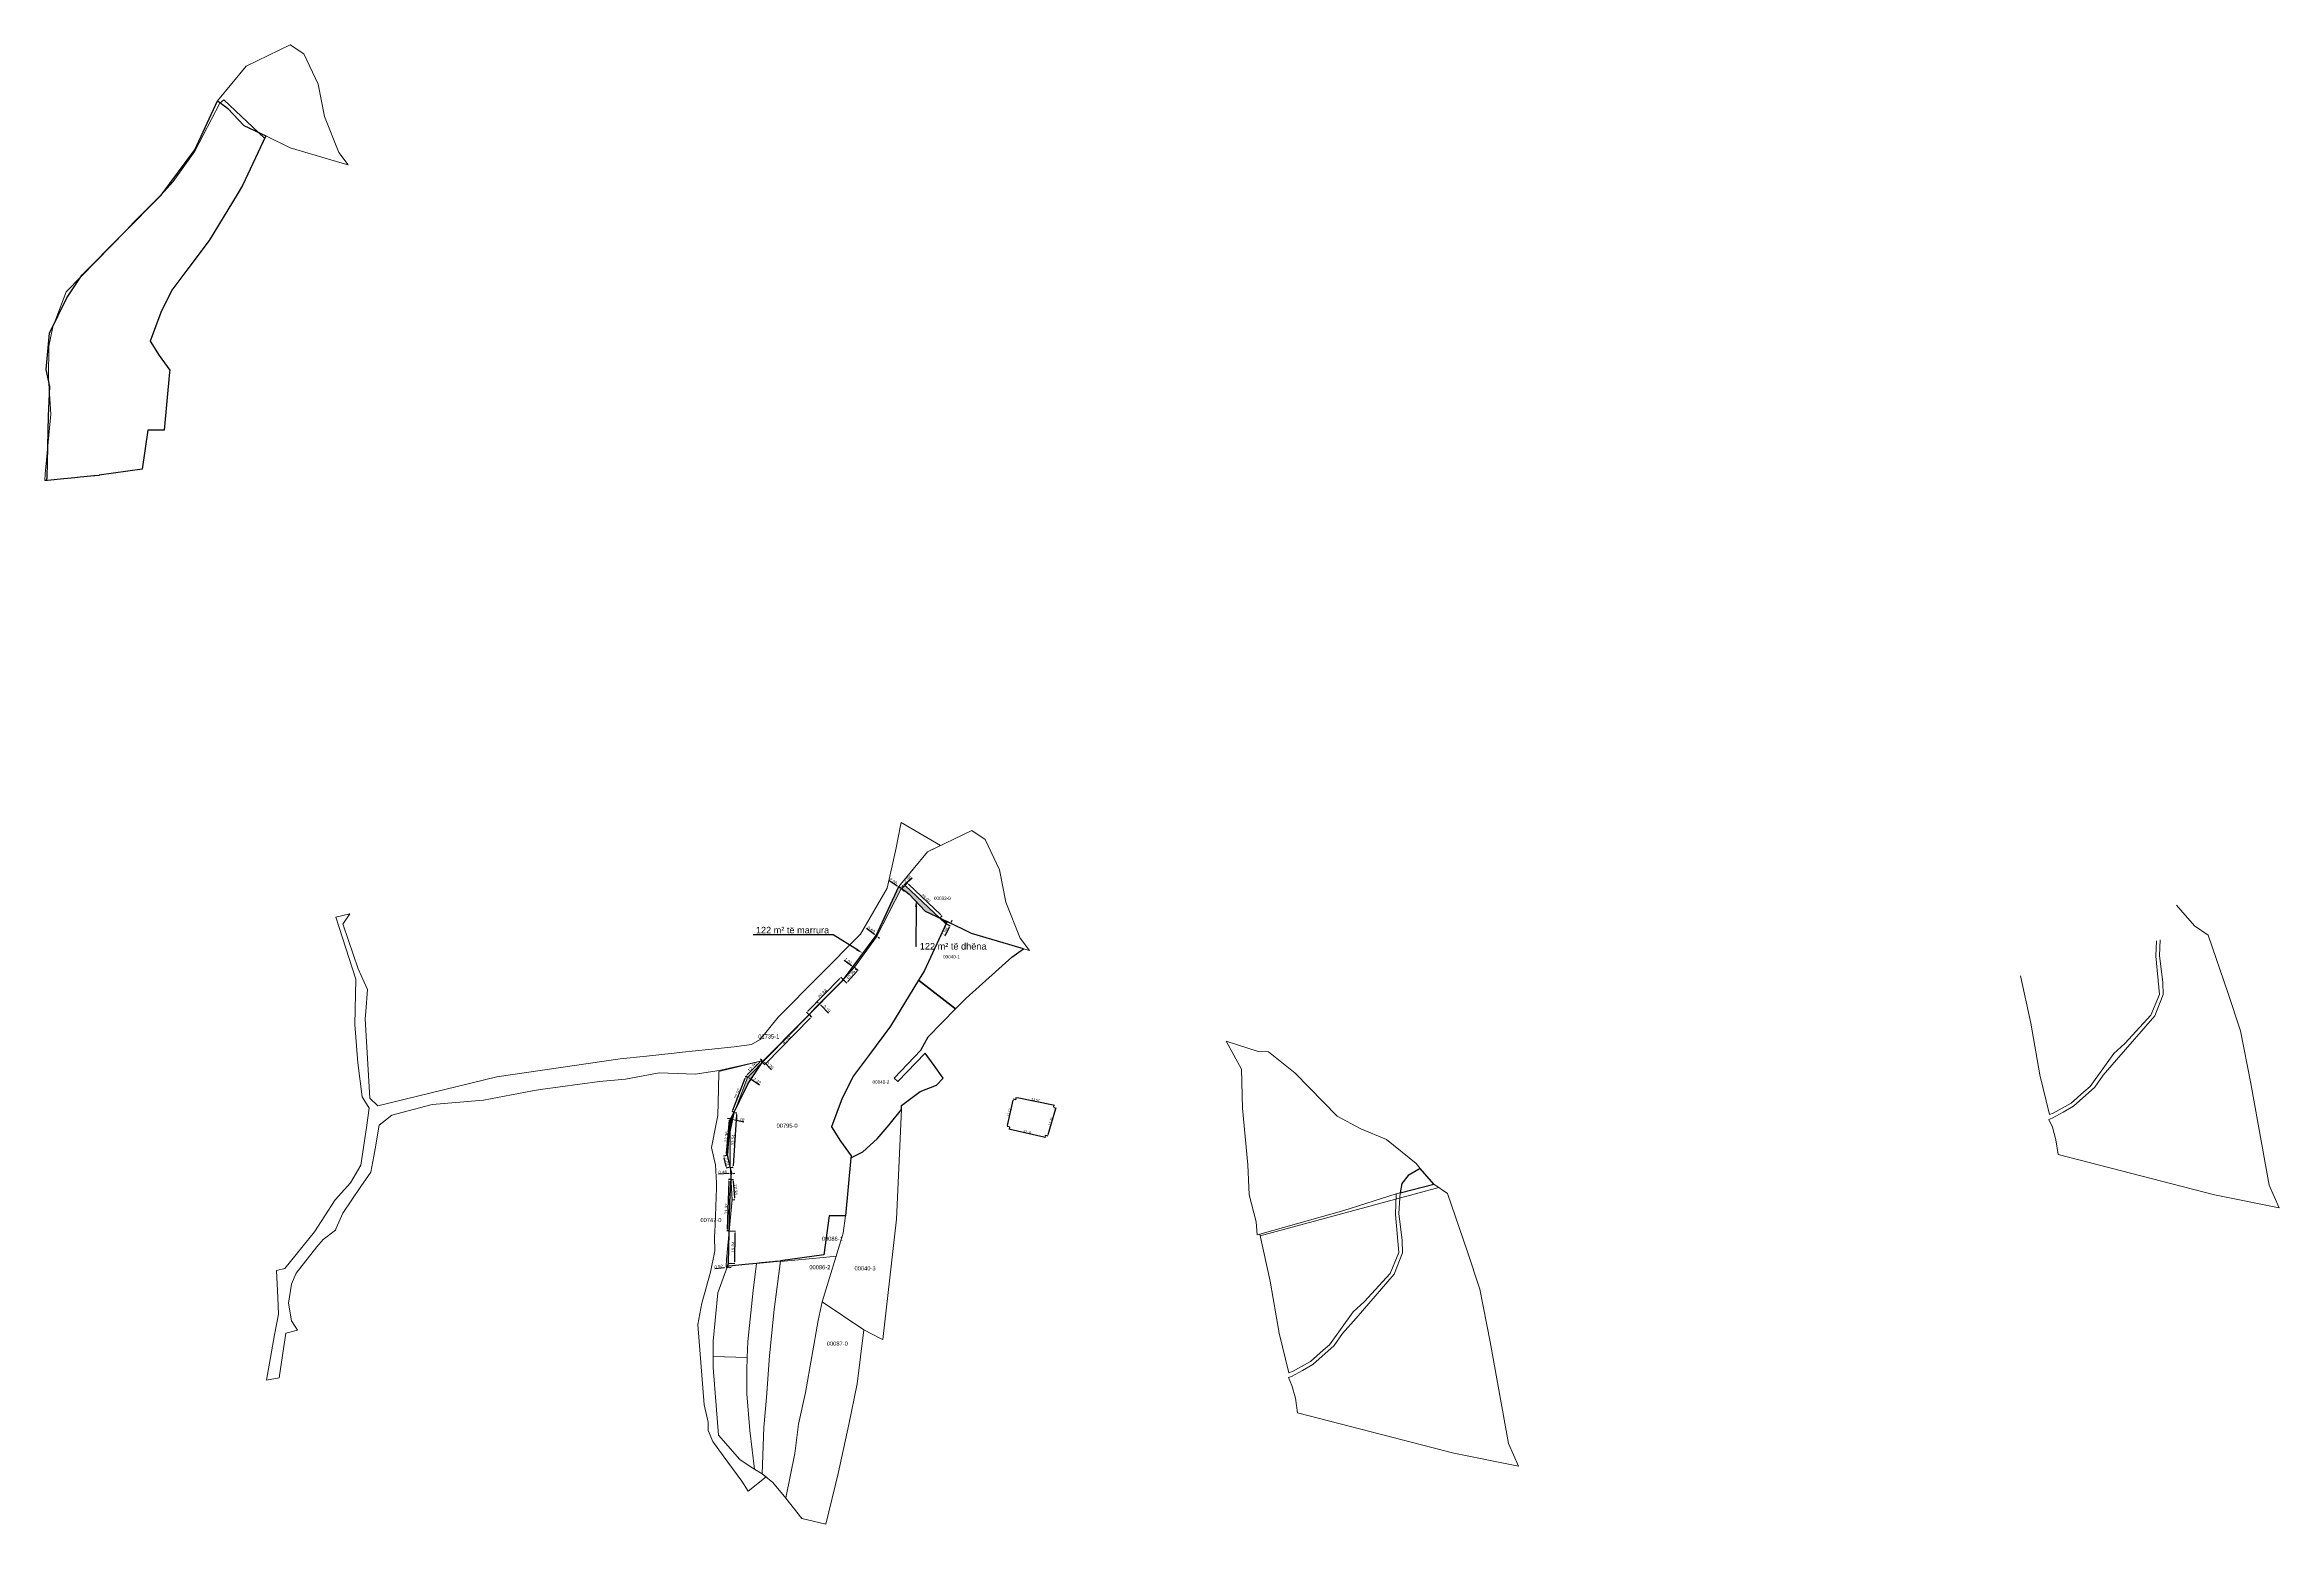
# Model space of a CAD drawing. Header units: metres. Extents: x 7507924 to 7509288, y 4690949 to 4691853.
import ezdxf
from ezdxf import colors
from ezdxf.entities.mleader import LeaderData, LeaderLine
from ezdxf.math import Vec2, Vec3

# ---------------------------------------------------------------- set-up
doc = ezdxf.new("R2010")
doc.units = ezdxf.units.M
doc.header["$PDMODE"] = 32
doc.header["$PDSIZE"] = 0.75
doc.layers.get('Defpoints').update_dxf_attribs({"lineweight": 0})
for name, color, linetype, lineweight in [('dimenzionet', 7, 'Continuous', 0), ('Nr-Kojshi', 251, 'Continuous', 0), ('parc e bashkuar', 7, 'Continuous', 0), ('parc e rregulluar', 1, 'Continuous', 0), ('parc fqinje', 251, 'Continuous', 0), ('Parc-Kojshi', 251, 'Continuous', 0), ('rregullimi 1', 1, 'Continuous', 0), ('rregullimi 1 hash', 1, 'Continuous', 0), ('rregullimi pikat', 1, 'Continuous', 0), ('YourDimensionLayer', 5, 'Continuous', 0)]:
    doc.layers.add(name, color=color, linetype=linetype, lineweight=lineweight)
doc.layers.add('parc pa prek bashkuar', color=7, linetype='Continuous')
doc.styles.get("Standard").update_dxf_attribs({"font": 'arial.ttf'})
doc.dimstyles.get("Standard").update_dxf_attribs({"dimtxt": 1.9, "dimasz": 1, "dimexe": 0.18, "dimexo": 0.0625, "dimgap": 0.09, "dimtad": 1, "dimzin": 0, "dimdsep": 46, "dimtxsty": 'Standard', "dimcen": 0, "dimadec": 0, "dimazin": 0, "dimtfac": 1, "dimtofl": 0, "dimtmove": 0, "dimatfit": 3, "dimfxl": 1, "dimtolj": 1, "dimtzin": 0, "dimarcsym": 0})

# ---------------------------------------------------------------- blocks, each defined once
blk = doc.blocks.new('*D37')
at = {"layer": 'Defpoints', "color": 0, "transparency": 16777216}
for p in [(7508539.8, 4691204.1), (7508534.7, 4691187.1), (7508536.1, 4691186.6)]:
    blk.add_point(p, dxfattribs=at)
at = {"layer": 'YourDimensionLayer', "color": 0, "lineweight": -2, "transparency": 16777216}
for p, q in [((7508541, 4691203.1), (7508536.3, 4691187.2)), ((7508539.9, 4691204), (7508541.3, 4691203.6)), ((7508534.8, 4691187), (7508536.2, 4691186.6))]:
    blk.add_line(p, q, dxfattribs=at)
at = {"layer": 'YourDimensionLayer', "color": 0, "transparency": 16777216}
for points in [[(7508540.9, 4691203.1), (7508541.1, 4691203), (7508541.2, 4691203.7)], [(7508536.2, 4691187.2), (7508536.4, 4691187.2), (7508536.1, 4691186.6)]]:
    blk.add_solid(points, dxfattribs=at)
at = {"layer": 'YourDimensionLayer', "color": 0, "transparency": 16777216, "insert": (7508537.9, 4691195.4), "char_height": 1.43, "attachment_point": 5, "rotation": 73.2784}
blk.add_mtext('\\A1;17.76', dxfattribs=at)
blk = doc.blocks.new('*D38')
at = {"layer": 'Defpoints', "color": 0, "transparency": 16777216}
for p in [(7508512.6, 4691190.7), (7508512.9, 4691192.1), (7508534.7, 4691187.1)]:
    blk.add_point(p, dxfattribs=at)
at = {"layer": 'YourDimensionLayer', "color": 0, "lineweight": -2, "transparency": 16777216}
for p, q in [((7508512.9, 4691192), (7508512.6, 4691190.5)), ((7508533.8, 4691185.8), (7508513.2, 4691190.5)), ((7508534.7, 4691187), (7508534.4, 4691185.5))]:
    blk.add_line(p, q, dxfattribs=at)
at = {"layer": 'YourDimensionLayer', "color": 0, "transparency": 16777216}
for points in [[(7508513.2, 4691190.6), (7508513.2, 4691190.4), (7508512.6, 4691190.7)], [(7508533.9, 4691185.9), (7508533.8, 4691185.7), (7508534.4, 4691185.7)]]:
    blk.add_solid(points, dxfattribs=at)
at = {"layer": 'YourDimensionLayer', "color": 0, "transparency": 16777216, "insert": (7508523.7, 4691188.9), "char_height": 1.43, "attachment_point": 5, "rotation": 347.0852}
blk.add_mtext('\\A1;22.38', dxfattribs=at)
blk = doc.blocks.new('*D39')
at = {"layer": 'Defpoints', "color": 0, "transparency": 16777216}
for p in [(7508515.4, 4691209.1), (7508516.7, 4691208.7), (7508512.9, 4691192.1)]:
    blk.add_point(p, dxfattribs=at)
at = {"layer": 'YourDimensionLayer', "color": 0, "lineweight": -2, "transparency": 16777216}
for p, q in [((7508511.7, 4691193), (7508515.2, 4691208.5)), ((7508516.7, 4691208.7), (7508515.2, 4691209.1)), ((7508512.9, 4691192.1), (7508511.4, 4691192.4))]:
    blk.add_line(p, q, dxfattribs=at)
at = {"layer": 'YourDimensionLayer', "color": 0, "transparency": 16777216}
for points in [[(7508515.1, 4691208.5), (7508515.3, 4691208.5), (7508515.4, 4691209.1)], [(7508511.6, 4691193), (7508511.8, 4691192.9), (7508511.5, 4691192.4)]]:
    blk.add_solid(points, dxfattribs=at)
at = {"layer": 'YourDimensionLayer', "color": 0, "transparency": 16777216, "insert": (7508512.7, 4691200.9), "char_height": 1.43, "attachment_point": 5, "rotation": 77.0848}
blk.add_mtext('\\A1;17.12', dxfattribs=at)
blk = doc.blocks.new('*D40')
at = {"layer": 'Defpoints', "color": 0, "transparency": 16777216}
for p in [(7508516.7, 4691208.7), (7508539.8, 4691204.1), (7508540.1, 4691205.5)]:
    blk.add_point(p, dxfattribs=at)
at = {"layer": 'YourDimensionLayer', "color": 0, "lineweight": -2, "transparency": 16777216}
for p, q in [((7508516.8, 4691208.8), (7508517.1, 4691210.3)), ((7508517.6, 4691210), (7508539.5, 4691205.6)), ((7508539.9, 4691204.1), (7508540.2, 4691205.6))]:
    blk.add_line(p, q, dxfattribs=at)
at = {"layer": 'YourDimensionLayer', "color": 0, "transparency": 16777216}
for points in [[(7508517.6, 4691210.1), (7508517.6, 4691209.9), (7508517, 4691210.1)], [(7508539.6, 4691205.7), (7508539.5, 4691205.5), (7508540.1, 4691205.5)]]:
    blk.add_solid(points, dxfattribs=at)
at = {"layer": 'YourDimensionLayer', "color": 0, "transparency": 16777216, "insert": (7508528.7, 4691208.6), "char_height": 1.43, "attachment_point": 5, "rotation": 348.5551}
blk.add_mtext('\\A1;23.57', dxfattribs=at)
blk = doc.blocks.new('*D41')
at = {"layer": 'Defpoints', "color": 0, "transparency": 16777216}
for p in [(7508447, 4691337.6), (7508448.8, 4691340.1), (7508449.2, 4691339.6)]:
    blk.add_point(p, dxfattribs=at)
at = {"layer": 'dimenzionet', "color": 0, "lineweight": -2, "transparency": 16777216}
for p, q in [((7508447, 4691337.6), (7508446.4, 4691338.3)), ((7508447.3, 4691338.8), (7508448, 4691339.4)), ((7508449.2, 4691339.6), (7508448.6, 4691340.2)), ((7508448.8, 4691340.1), (7508453.4, 4691344.2))]:
    blk.add_line(p, q, dxfattribs=at)
at = {"layer": 'dimenzionet', "color": 0, "transparency": 16777216}
for points in [[(7508447.2, 4691338.9), (7508447.4, 4691338.7), (7508446.5, 4691338.1)], [(7508447.9, 4691339.6), (7508448.1, 4691339.3), (7508448.8, 4691340.1)]]:
    blk.add_solid(points, dxfattribs=at)
at = {"layer": 'dimenzionet', "color": 0, "transparency": 16777216, "insert": (7508450.7, 4691343.3), "char_height": 1.9, "attachment_point": 5, "rotation": 41.5778}
blk.add_mtext('\\A1;2.98', dxfattribs=at)
blk = doc.blocks.new('*D42')
at = {"layer": 'Defpoints', "color": 0, "transparency": 16777216}
for p in [(7508449.2, 4691339.6), (7508450.5, 4691340.9), (7508470.4, 4691319.6)]:
    blk.add_point(p, dxfattribs=at)
at = {"layer": 'dimenzionet', "color": 0, "lineweight": -2, "transparency": 16777216}
for p, q in [((7508449.3, 4691339.6), (7508450.6, 4691341)), ((7508470.9, 4691321.6), (7508451.2, 4691340.2)), ((7508470.4, 4691319.6), (7508471.7, 4691321))]:
    blk.add_line(p, q, dxfattribs=at)
at = {"layer": 'dimenzionet', "color": 0, "transparency": 16777216}
for points in [[(7508451.3, 4691340.3), (7508451.1, 4691340), (7508450.5, 4691340.9)], [(7508471, 4691321.7), (7508470.7, 4691321.4), (7508471.6, 4691320.9)]]:
    blk.add_solid(points, dxfattribs=at)
at = {"layer": 'dimenzionet', "color": 0, "transparency": 16777216, "insert": (7508461.8, 4691331.6), "char_height": 1.9, "attachment_point": 5, "rotation": 316.5527}
blk.add_mtext('\\A1;29.07', dxfattribs=at)
blk = doc.blocks.new('*D43')
at = {"layer": 'Defpoints', "color": 0, "transparency": 16777216}
for p in [(7508474.1, 4691316), (7508474.8, 4691317.4), (7508476.4, 4691314.9)]:
    blk.add_point(p, dxfattribs=at)
at = {"layer": 'dimenzionet', "color": 0, "lineweight": -2, "transparency": 16777216}
for p, q in [((7508476, 4691314), (7508473.5, 4691308.6)), ((7508474.2, 4691316), (7508476.6, 4691314.8)), ((7508474.9, 4691317.4), (7508477.2, 4691316.3)), ((7508477.5, 4691317.3), (7508477.9, 4691318.2))]:
    blk.add_line(p, q, dxfattribs=at)
at = {"layer": 'dimenzionet', "color": 0, "transparency": 16777216}
for points in [[(7508475.8, 4691314.1), (7508476.1, 4691313.9), (7508476.4, 4691314.9)], [(7508477.3, 4691317.3), (7508477.7, 4691317.2), (7508477.1, 4691316.4)]]:
    blk.add_solid(points, dxfattribs=at)
at = {"layer": 'dimenzionet', "color": 0, "transparency": 16777216, "insert": (7508473.6, 4691311.3), "char_height": 1.9, "attachment_point": 5, "rotation": 65.0154}
blk.add_mtext('\\A1;1.58', dxfattribs=at)
blk = doc.blocks.new('*D44')
at = {"layer": 'Defpoints', "color": 0, "transparency": 16777216}
for p in [(7508445.2, 4691338.5), (7508445.3, 4691338.8), (7508447, 4691337.6)]:
    blk.add_point(p, dxfattribs=at)
at = {"layer": 'dimenzionet', "color": 0, "lineweight": -2, "transparency": 16777216}
for p, q in [((7508444.3, 4691339.1), (7508439.3, 4691342.6)), ((7508445.3, 4691338.7), (7508445, 4691338.3)), ((7508447, 4691337.5), (7508446.7, 4691337.2)), ((7508447.6, 4691336.7), (7508448.5, 4691336.2))]:
    blk.add_line(p, q, dxfattribs=at)
at = {"layer": 'dimenzionet', "color": 0, "transparency": 16777216}
for points in [[(7508444.4, 4691339.2), (7508444.2, 4691338.9), (7508445.2, 4691338.5)], [(7508447.7, 4691336.9), (7508447.6, 4691336.6), (7508446.8, 4691337.3)]]:
    blk.add_solid(points, dxfattribs=at)
at = {"layer": 'dimenzionet', "color": 0, "transparency": 16777216, "insert": (7508442, 4691342), "char_height": 1.9, "attachment_point": 5, "rotation": 324.7202}
blk.add_mtext('\\A1;2.06', dxfattribs=at)
blk = doc.blocks.new('*D45')
at = {"layer": 'Defpoints', "color": 0, "transparency": 16777216}
for p in [(7508431.2, 4691308.5), (7508431.4, 4691308.9), (7508431.7, 4691308.2)]:
    blk.add_point(p, dxfattribs=at)
at = {"layer": 'dimenzionet', "color": 0, "lineweight": -2, "transparency": 16777216}
for p, q in [((7508430.6, 4691309.5), (7508425.7, 4691313.1)), ((7508431.2, 4691308.6), (7508431.5, 4691309)), ((7508431.7, 4691308.2), (7508432, 4691308.6)), ((7508432.7, 4691307.9), (7508433.5, 4691307.3))]:
    blk.add_line(p, q, dxfattribs=at)
at = {"layer": 'dimenzionet', "color": 0, "transparency": 16777216}
for points in [[(7508430.7, 4691309.6), (7508430.5, 4691309.3), (7508431.4, 4691308.9)], [(7508432.8, 4691308), (7508432.6, 4691307.8), (7508431.9, 4691308.5)]]:
    blk.add_solid(points, dxfattribs=at)
at = {"layer": 'dimenzionet', "color": 0, "transparency": 16777216, "insert": (7508428.4, 4691312.4), "char_height": 1.9, "attachment_point": 5, "rotation": 323.5054}
blk.add_mtext('\\A1;0.63', dxfattribs=at)
blk = doc.blocks.new('*D46')
at = {"layer": 'Defpoints', "color": 0, "transparency": 16777216}
for p in [(7508362.6, 4691232), (7508362.8, 4691232.6), (7508363, 4691232.4)]:
    blk.add_point(p, dxfattribs=at)
at = {"layer": 'dimenzionet', "color": 0, "lineweight": -2, "transparency": 16777216}
for p, q in [((7508361.7, 4691232.8), (7508360.9, 4691233.5)), ((7508362.8, 4691232.6), (7508362.2, 4691232)), ((7508363, 4691232.4), (7508362.4, 4691231.8)), ((7508363.3, 4691231.3), (7508367.6, 4691227))]:
    blk.add_line(p, q, dxfattribs=at)
at = {"layer": 'dimenzionet', "color": 0, "transparency": 16777216}
for points in [[(7508361.8, 4691232.9), (7508361.5, 4691232.7), (7508362.4, 4691232.1)], [(7508363.4, 4691231.4), (7508363.1, 4691231.1), (7508362.6, 4691232)]]:
    blk.add_solid(points, dxfattribs=at)
at = {"layer": 'dimenzionet', "color": 0, "transparency": 16777216, "insert": (7508366.6, 4691229.5), "char_height": 1.9, "attachment_point": 5, "rotation": 315.6349}
blk.add_mtext('\\A1;0.26', dxfattribs=at)
blk = doc.blocks.new('*D47')
at = {"layer": 'Defpoints', "color": 0, "transparency": 16777216}
for p in [(7508394.4, 4691264.8), (7508394.5, 4691264.6), (7508396.9, 4691267.1)]:
    blk.add_point(p, dxfattribs=at)
at = {"layer": 'dimenzionet', "color": 0, "lineweight": -2, "transparency": 16777216}
for p, q in [((7508396.1, 4691267.9), (7508395.4, 4691268.6)), ((7508394.4, 4691264.8), (7508396.9, 4691267.3)), ((7508394.6, 4691264.7), (7508397.1, 4691267.2)), ((7508397.7, 4691266.4), (7508402.5, 4691261.6))]:
    blk.add_line(p, q, dxfattribs=at)
at = {"layer": 'dimenzionet', "color": 0, "transparency": 16777216}
for points in [[(7508396.2, 4691268), (7508396, 4691267.8), (7508396.8, 4691267.2)], [(7508397.8, 4691266.5), (7508397.5, 4691266.3), (7508396.9, 4691267.1)]]:
    blk.add_solid(points, dxfattribs=at)
at = {"layer": 'dimenzionet', "color": 0, "transparency": 16777216, "insert": (7508401.4, 4691264.1), "char_height": 1.9, "attachment_point": 5, "rotation": 315.3101}
blk.add_mtext('\\A1;0.19', dxfattribs=at)
blk = doc.blocks.new('*D48')
at = {"layer": 'Defpoints', "color": 0, "transparency": 16777216}
for p in [(7508353.1, 4691222.3), (7508355, 4691221), (7508355.2, 4691221.2)]:
    blk.add_point(p, dxfattribs=at)
at = {"layer": 'dimenzionet', "color": 0, "lineweight": -2, "transparency": 16777216}
for p, q in [((7508353.1, 4691222.4), (7508353.4, 4691222.7)), ((7508354.1, 4691222), (7508354.4, 4691221.8)), ((7508355.1, 4691221.1), (7508355.3, 4691221.4)), ((7508355.2, 4691221.2), (7508360.3, 4691217.8))]:
    blk.add_line(p, q, dxfattribs=at)
at = {"layer": 'dimenzionet', "color": 0, "transparency": 16777216}
for points in [[(7508354.2, 4691222.1), (7508354, 4691221.8), (7508353.3, 4691222.5)], [(7508354.5, 4691221.9), (7508354.3, 4691221.7), (7508355.2, 4691221.2)]]:
    blk.add_solid(points, dxfattribs=at)
at = {"layer": 'dimenzionet', "color": 0, "transparency": 16777216, "insert": (7508358.8, 4691220.1), "char_height": 1.9, "attachment_point": 5, "rotation": 326.1288}
blk.add_mtext('\\A1;2.32', dxfattribs=at)
blk = doc.blocks.new('*D49')
at = {"layer": 'Defpoints', "color": 0, "transparency": 16777216}
for p in [(7508361.2, 4691232.3), (7508362, 4691231.4), (7508353.1, 4691222.3)]:
    blk.add_point(p, dxfattribs=at)
at = {"layer": 'dimenzionet', "color": 0, "lineweight": -2, "transparency": 16777216}
for p, q in [((7508352.9, 4691223.9), (7508360.5, 4691231.6)), ((7508362, 4691231.5), (7508361, 4691232.4)), ((7508353.1, 4691222.3), (7508352.1, 4691223.3))]:
    blk.add_line(p, q, dxfattribs=at)
at = {"layer": 'dimenzionet', "color": 0, "transparency": 16777216}
for points in [[(7508360.3, 4691231.7), (7508360.6, 4691231.4), (7508361.2, 4691232.3)], [(7508352.8, 4691224), (7508353.1, 4691223.8), (7508352.2, 4691223.2)]]:
    blk.add_solid(points, dxfattribs=at)
at = {"layer": 'dimenzionet', "color": 0, "transparency": 16777216, "insert": (7508355.9, 4691228.5), "char_height": 1.9, "attachment_point": 5, "rotation": 45.6349}
blk.add_mtext('\\A1;12.76', dxfattribs=at)
blk = doc.blocks.new('*D50')
at = {"layer": 'Defpoints', "color": 0, "transparency": 16777216}
for p in [(7508390.5, 4691260.6), (7508392, 4691259.2), (7508362, 4691231.4)]:
    blk.add_point(p, dxfattribs=at)
at = {"layer": 'dimenzionet', "color": 0, "lineweight": -2, "transparency": 16777216}
for p, q in [((7508364.2, 4691230.7), (7508391.3, 4691258.5)), ((7508390.6, 4691260.6), (7508392.1, 4691259.1)), ((7508362.1, 4691231.4), (7508363.6, 4691229.9))]:
    blk.add_line(p, q, dxfattribs=at)
at = {"layer": 'dimenzionet', "color": 0, "transparency": 16777216}
for points in [[(7508391.2, 4691258.6), (7508391.4, 4691258.3), (7508392, 4691259.2)], [(7508364.1, 4691230.8), (7508364.3, 4691230.6), (7508363.5, 4691230)]]:
    blk.add_solid(points, dxfattribs=at)
at = {"layer": 'dimenzionet', "color": 0, "transparency": 16777216, "insert": (7508377, 4691245.3), "char_height": 1.9, "attachment_point": 5, "rotation": 45.6832}
blk.add_mtext('\\A1;40.81', dxfattribs=at)
blk = doc.blocks.new('*D51')
at = {"layer": 'Defpoints', "color": 0, "transparency": 16777216}
for p in [(7508410, 4691283.3), (7508411.5, 4691281.9), (7508390.5, 4691260.6)]:
    blk.add_point(p, dxfattribs=at)
at = {"layer": 'dimenzionet', "color": 0, "lineweight": -2, "transparency": 16777216}
for p, q in [((7508389.8, 4691262.7), (7508409.3, 4691282.6)), ((7508411.4, 4691282), (7508409.9, 4691283.4)), ((7508390.5, 4691260.7), (7508389, 4691262.2))]:
    blk.add_line(p, q, dxfattribs=at)
at = {"layer": 'dimenzionet', "color": 0, "transparency": 16777216}
for points in [[(7508409.2, 4691282.7), (7508409.4, 4691282.5), (7508410, 4691283.3)], [(7508389.7, 4691262.9), (7508389.9, 4691262.6), (7508389.1, 4691262)]]:
    blk.add_solid(points, dxfattribs=at)
at = {"layer": 'dimenzionet', "color": 0, "transparency": 16777216, "insert": (7508398.8, 4691273.4), "char_height": 1.9, "attachment_point": 5, "rotation": 45.5286}
blk.add_mtext('\\A1;29.84', dxfattribs=at)
blk = doc.blocks.new('*D52')
at = {"layer": 'Defpoints', "color": 0, "transparency": 16777216}
for p in [(7508417.3, 4691289.8), (7508417.5, 4691290.1), (7508418.4, 4691289.5)]:
    blk.add_point(p, dxfattribs=at)
at = {"layer": 'dimenzionet', "color": 0, "lineweight": -2, "transparency": 16777216}
for p, q in [((7508416.5, 4691290.4), (7508412, 4691293.7)), ((7508417.5, 4691290.1), (7508417.2, 4691289.7)), ((7508418.3, 4691289.5), (7508418, 4691289.1)), ((7508418.9, 4691288.6), (7508419.7, 4691288))]:
    blk.add_line(p, q, dxfattribs=at)
at = {"layer": 'dimenzionet', "color": 0, "transparency": 16777216}
for points in [[(7508416.6, 4691290.5), (7508416.4, 4691290.3), (7508417.3, 4691289.8)], [(7508419, 4691288.8), (7508418.8, 4691288.5), (7508418.1, 4691289.2)]]:
    blk.add_solid(points, dxfattribs=at)
at = {"layer": 'dimenzionet', "color": 0, "transparency": 16777216, "insert": (7508414.5, 4691293.2), "char_height": 1.9, "attachment_point": 5, "rotation": 323.5054}
blk.add_mtext('\\A1;1.01', dxfattribs=at)
blk = doc.blocks.new('*D53')
at = {"layer": 'Defpoints', "color": 0, "transparency": 16777216}
for p in [(7508411.5, 4691281.9), (7508418.4, 4691289.5), (7508420.4, 4691287.7)]:
    blk.add_point(p, dxfattribs=at)
at = {"layer": 'dimenzionet', "color": 0, "lineweight": -2, "transparency": 16777216}
for p, q in [((7508411.5, 4691281.9), (7508413.6, 4691279.9)), ((7508414.2, 4691280.8), (7508419.7, 4691286.9)), ((7508418.4, 4691289.5), (7508420.5, 4691287.6))]:
    blk.add_line(p, q, dxfattribs=at)
at = {"layer": 'dimenzionet', "color": 0, "transparency": 16777216}
for points in [[(7508419.6, 4691287.1), (7508419.9, 4691286.8), (7508420.4, 4691287.7)], [(7508414, 4691280.9), (7508414.3, 4691280.7), (7508413.5, 4691280.1)]]:
    blk.add_solid(points, dxfattribs=at)
at = {"layer": 'dimenzionet', "color": 0, "transparency": 16777216, "insert": (7508416.2, 4691284.6), "char_height": 1.9, "attachment_point": 5, "rotation": 47.8463}
blk.add_mtext('\\A1;10.29', dxfattribs=at)
blk = doc.blocks.new('*D54')
at = {"layer": 'Defpoints', "color": 0, "transparency": 16777216}
for p in [(7508352, 4691222.7), (7508353.1, 4691222.3), (7508344.9, 4691200.9)]:
    blk.add_point(p, dxfattribs=at)
at = {"layer": 'dimenzionet', "color": 0, "lineweight": -2, "transparency": 16777216}
for p, q in [((7508344.1, 4691202.2), (7508351.6, 4691221.8)), ((7508353.1, 4691222.3), (7508351.8, 4691222.8)), ((7508344.8, 4691200.9), (7508343.6, 4691201.4))]:
    blk.add_line(p, q, dxfattribs=at)
at = {"layer": 'dimenzionet', "color": 0, "transparency": 16777216}
for points in [[(7508351.4, 4691221.9), (7508351.8, 4691221.7), (7508352, 4691222.7)], [(7508343.9, 4691202.3), (7508344.2, 4691202.2), (7508343.7, 4691201.3)]]:
    blk.add_solid(points, dxfattribs=at)
at = {"layer": 'dimenzionet', "color": 0, "transparency": 16777216, "insert": (7508346.8, 4691212.4), "char_height": 1.9, "attachment_point": 5, "rotation": 69.0013}
blk.add_mtext('\\A1;22.97', dxfattribs=at)
blk = doc.blocks.new('*D55')
at = {"layer": 'Defpoints', "color": 0, "transparency": 16777216}
for p in [(7508342.9, 4691197), (7508344, 4691196.6), (7508344.1, 4691196.8)]:
    blk.add_point(p, dxfattribs=at)
at = {"layer": 'dimenzionet', "color": 0, "lineweight": -2, "transparency": 16777216}
for p, q in [((7508341.9, 4691197), (7508340.9, 4691197.2)), ((7508342.9, 4691196.9), (7508342.8, 4691196.6)), ((7508344, 4691196.7), (7508344, 4691196.4)), ((7508345, 4691196.4), (7508350.8, 4691195.2))]:
    blk.add_line(p, q, dxfattribs=at)
at = {"layer": 'dimenzionet', "color": 0, "transparency": 16777216}
for points in [[(7508341.9, 4691197.2), (7508341.9, 4691196.8), (7508342.9, 4691196.8)], [(7508345, 4691196.5), (7508345, 4691196.2), (7508344, 4691196.6)]]:
    blk.add_solid(points, dxfattribs=at)
at = {"layer": 'dimenzionet', "color": 0, "transparency": 16777216, "insert": (7508348.6, 4691196.7), "char_height": 1.9, "attachment_point": 5, "rotation": 348.5797}
blk.add_mtext('\\A1;1.18', dxfattribs=at)
blk = doc.blocks.new('*D56')
at = {"layer": 'Defpoints', "color": 0, "transparency": 16777216}
for p in [(7508344.9, 4691200.9), (7508342.5, 4691167.4), (7508344.1, 4691167.3)]:
    blk.add_point(p, dxfattribs=at)
at = {"layer": 'dimenzionet', "color": 0, "lineweight": -2, "transparency": 16777216}
for p, q in [((7508346.4, 4691199.7), (7508344.2, 4691168.3)), ((7508344.9, 4691200.8), (7508346.6, 4691200.7)), ((7508342.6, 4691167.4), (7508344.3, 4691167.3))]:
    blk.add_line(p, q, dxfattribs=at)
at = {"layer": 'dimenzionet', "color": 0, "transparency": 16777216}
for points in [[(7508346.2, 4691199.8), (7508346.6, 4691199.7), (7508346.5, 4691200.7)], [(7508344, 4691168.3), (7508344.3, 4691168.3), (7508344.1, 4691167.3)]]:
    blk.add_solid(points, dxfattribs=at)
at = {"layer": 'dimenzionet', "color": 0, "transparency": 16777216, "insert": (7508344.2, 4691184.1), "char_height": 1.9, "attachment_point": 5, "rotation": 85.9225}
blk.add_mtext('\\A1;33.54', dxfattribs=at)
blk = doc.blocks.new('*D57')
at = {"layer": 'Defpoints', "color": 0, "transparency": 16777216}
for p in [(7508338.6, 4691174.2), (7508340.9, 4691174.7), (7508342.5, 4691167.4)]:
    blk.add_point(p, dxfattribs=at)
at = {"layer": 'dimenzionet', "color": 0, "lineweight": -2, "transparency": 16777216}
for p, q in [((7508340.8, 4691174.7), (7508338.4, 4691174.2)), ((7508340, 4691167.9), (7508338.8, 4691173.2)), ((7508342.4, 4691167.4), (7508340, 4691166.9))]:
    blk.add_line(p, q, dxfattribs=at)
at = {"layer": 'dimenzionet', "color": 0, "transparency": 16777216}
for points in [[(7508339, 4691173.3), (7508338.6, 4691173.2), (7508338.6, 4691174.2)], [(7508340.1, 4691167.9), (7508339.8, 4691167.8), (7508340.2, 4691166.9)]]:
    blk.add_solid(points, dxfattribs=at)
at = {"layer": 'dimenzionet', "color": 0, "transparency": 16777216, "insert": (7508340.4, 4691170.8), "char_height": 1.9, "attachment_point": 5, "rotation": 282.4}
blk.add_mtext('\\A1;7.51', dxfattribs=at)
blk = doc.blocks.new('*D58')
at = {"layer": 'Defpoints', "color": 0, "transparency": 16777216}
for p in [(7508342.2, 4691197.1), (7508342.9, 4691197), (7508340.9, 4691174.7)]:
    blk.add_point(p, dxfattribs=at)
at = {"layer": 'dimenzionet', "color": 0, "lineweight": -2, "transparency": 16777216}
for p, q in [((7508340.3, 4691175.8), (7508342.1, 4691196.1)), ((7508342.8, 4691197), (7508342, 4691197.1)), ((7508340.8, 4691174.7), (7508340, 4691174.8))]:
    blk.add_line(p, q, dxfattribs=at)
at = {"layer": 'dimenzionet', "color": 0, "transparency": 16777216}
for points in [[(7508342, 4691196.1), (7508342.3, 4691196.1), (7508342.2, 4691197.1)], [(7508340.1, 4691175.8), (7508340.5, 4691175.8), (7508340.2, 4691174.8)]]:
    blk.add_solid(points, dxfattribs=at)
at = {"layer": 'dimenzionet', "color": 0, "transparency": 16777216, "insert": (7508340.2, 4691186), "char_height": 1.9, "attachment_point": 5, "rotation": 84.8144}
blk.add_mtext('\\A1;22.36', dxfattribs=at)
blk = doc.blocks.new('*D59')
at = {"layer": 'Defpoints', "color": 0, "transparency": 16777216}
for p in [(7508342.9, 4691159.9), (7508343.7, 4691147.6), (7508345, 4691147.7)]:
    blk.add_point(p, dxfattribs=at)
at = {"layer": 'dimenzionet', "color": 0, "lineweight": -2, "transparency": 16777216}
for p, q in [((7508343, 4691159.9), (7508344.5, 4691160)), ((7508344.3, 4691159), (7508345, 4691148.7)), ((7508343.7, 4691147.6), (7508345.2, 4691147.7))]:
    blk.add_line(p, q, dxfattribs=at)
at = {"layer": 'dimenzionet', "color": 0, "transparency": 16777216}
for points in [[(7508344.5, 4691159), (7508344.2, 4691159), (7508344.3, 4691160)], [(7508345.1, 4691148.7), (7508344.8, 4691148.7), (7508345, 4691147.7)]]:
    blk.add_solid(points, dxfattribs=at)
at = {"layer": 'dimenzionet', "color": 0, "transparency": 16777216, "insert": (7508345.7, 4691153.9), "char_height": 1.9, "attachment_point": 5, "rotation": 273.4246}
blk.add_mtext('\\A1;12.36', dxfattribs=at)
blk = doc.blocks.new('*D60')
at = {"layer": 'Defpoints', "color": 0, "transparency": 16777216}
for p in [(7508342.9, 4691159.9), (7508340.7, 4691128.7), (7508341.9, 4691128.6)]:
    blk.add_point(p, dxfattribs=at)
at = {"layer": 'dimenzionet', "color": 0, "lineweight": -2, "transparency": 16777216}
for p, q in [((7508341.7, 4691159), (7508340.7, 4691129.7)), ((7508342.9, 4691159.9), (7508341.5, 4691160)), ((7508341.8, 4691128.6), (7508340.5, 4691128.7))]:
    blk.add_line(p, q, dxfattribs=at)
at = {"layer": 'dimenzionet', "color": 0, "transparency": 16777216}
for points in [[(7508341.5, 4691159), (7508341.8, 4691159), (7508341.7, 4691160)], [(7508340.5, 4691129.7), (7508340.9, 4691129.7), (7508340.7, 4691128.7)]]:
    blk.add_solid(points, dxfattribs=at)
at = {"layer": 'dimenzionet', "color": 0, "transparency": 16777216, "insert": (7508340.1, 4691142), "char_height": 1.9, "attachment_point": 5, "rotation": 88.1127}
blk.add_mtext('\\A1;31.32', dxfattribs=at)
blk = doc.blocks.new('*D61')
at = {"layer": 'Defpoints', "color": 0, "transparency": 16777216}
for p in [(7508342.7, 4691164.3), (7508342.7, 4691163.6), (7508343.2, 4691164.4)]:
    blk.add_point(p, dxfattribs=at)
at = {"layer": 'dimenzionet', "color": 0, "lineweight": -2, "transparency": 16777216}
for p, q in [((7508341.7, 4691163.6), (7508335.4, 4691163.2)), ((7508342.7, 4691164.3), (7508342.7, 4691163.4)), ((7508343.2, 4691164.3), (7508343.2, 4691163.5)), ((7508344.2, 4691163.7), (7508345.2, 4691163.8))]:
    blk.add_line(p, q, dxfattribs=at)
at = {"layer": 'dimenzionet', "color": 0, "transparency": 16777216}
for points in [[(7508341.7, 4691163.7), (7508341.7, 4691163.4), (7508342.7, 4691163.6)], [(7508344.2, 4691163.9), (7508344.2, 4691163.5), (7508343.2, 4691163.7)]]:
    blk.add_solid(points, dxfattribs=at)
at = {"layer": 'dimenzionet', "color": 0, "transparency": 16777216, "insert": (7508337.9, 4691164.4), "char_height": 1.9, "attachment_point": 5, "rotation": 3.4246}
blk.add_mtext('\\A1;0.48', dxfattribs=at)
blk = doc.blocks.new('*D62')
at = {"layer": 'Defpoints', "color": 0, "transparency": 16777216}
for p in [(7508340, 4691107), (7508340, 4691106.2), (7508340.9, 4691107.1)]:
    blk.add_point(p, dxfattribs=at)
at = {"layer": 'dimenzionet', "color": 0, "lineweight": -2, "transparency": 16777216}
for p, q in [((7508339, 4691106.1), (7508333, 4691105.5)), ((7508340, 4691106.9), (7508340.1, 4691106)), ((7508340.9, 4691107), (7508341, 4691106.1)), ((7508342, 4691106.3), (7508343, 4691106.4))]:
    blk.add_line(p, q, dxfattribs=at)
at = {"layer": 'dimenzionet', "color": 0, "transparency": 16777216}
for points in [[(7508339, 4691106.2), (7508339.1, 4691105.9), (7508340, 4691106.2)], [(7508341.9, 4691106.5), (7508342, 4691106.2), (7508341, 4691106.3)]]:
    blk.add_solid(points, dxfattribs=at)
at = {"layer": 'dimenzionet', "color": 0, "transparency": 16777216, "insert": (7508335.4, 4691106.8), "char_height": 1.9, "attachment_point": 5, "rotation": 5.2301}
blk.add_mtext('\\A1;0.92', dxfattribs=at)
blk = doc.blocks.new('*D63')
at = {"layer": 'Defpoints', "color": 0, "transparency": 16777216}
for p in [(7508341.9, 4691128.6), (7508345.6, 4691128.5), (7508341.5, 4691108.8)]:
    blk.add_point(p, dxfattribs=at)
at = {"layer": 'dimenzionet', "color": 0, "lineweight": -2, "transparency": 16777216}
for p, q in [((7508342, 4691128.6), (7508345.7, 4691128.5)), ((7508345.2, 4691109.7), (7508345.5, 4691127.5)), ((7508341.6, 4691108.8), (7508345.3, 4691108.7))]:
    blk.add_line(p, q, dxfattribs=at)
at = {"layer": 'dimenzionet', "color": 0, "transparency": 16777216}
for points in [[(7508345.4, 4691127.6), (7508345.7, 4691127.5), (7508345.6, 4691128.5)], [(7508345, 4691109.7), (7508345.3, 4691109.7), (7508345.1, 4691108.7)]]:
    blk.add_solid(points, dxfattribs=at)
at = {"layer": 'dimenzionet', "color": 0, "transparency": 16777216, "insert": (7508344.3, 4691118.7), "char_height": 1.9, "attachment_point": 5, "rotation": 88.8169}
blk.add_mtext('\\A1;19.84', dxfattribs=at)

msp = doc.modelspace()

# ---------------------------------------------------------------- hatches: boundary and pattern name
at = {"layer": 'rregullimi 1 hash'}
h = msp.add_hatch(color=256, dxfattribs=at)
h.dxf.hatch_style = 1
h.paths.add_polyline_path([(7508446.605, 4691337.473), (7508446.85, 4691337.69), (7508445.504, 4691338.643), (7508431.67, 4691308.909), (7508414.018, 4691285.05), (7508418.202, 4691289.672), (7508431.485, 4691308.274)])
h = msp.add_hatch(color=5, dxfattribs=at)
h.dxf.hatch_style = 1
h.paths.add_polyline_path([(7508449.244, 4691339.279), (7508447.339, 4691337.589), (7508450.513, 4691335.344), (7508451.86, 4691334.402), (7508461.608, 4691323.994), (7508469.285, 4691320.297)])
h = msp.add_hatch(color=256, dxfattribs=at)
h.dxf.hatch_style = 1
h.paths.add_polyline_path([(7508471.422, 4691318.824), (7508474.064, 4691316.321), (7508474.532, 4691317.325)])
h = msp.add_hatch(color=5, dxfattribs=at)
h.dxf.hatch_style = 1
h.paths.add_polyline_path([(7508410.976, 4691281.274), (7508411.451, 4691281.916), (7508410.784, 4691281.18), (7508394.378, 4691264.772), (7508390.545, 4691260.621)])
h = msp.add_hatch(color=256, dxfattribs=at)
h.dxf.hatch_style = 1
h.paths.add_polyline_path([(7508389.734, 4691259.743), (7508390.545, 4691260.621), (7508370.001, 4691239.853), (7508362.647, 4691232.334), (7508362.035, 4691231.423), (7508362.803, 4691232.208), (7508362.98, 4691232.471), (7508370.143, 4691239.713)])
h = msp.add_hatch(color=5, dxfattribs=at)
h.dxf.hatch_style = 1
h.paths.add_polyline_path([(7508360.655, 4691229.726), (7508353.283, 4691222.189), (7508347.009, 4691205.883), (7508353.26, 4691218.709)])
h = msp.add_hatch(color=256, dxfattribs=at)
h.dxf.hatch_style = 1
h.paths.add_polyline_path([(7508344.444, 4691199.707), (7508343.099, 4691196.946), (7508342.456, 4691189.865)])
h = msp.add_hatch(color=256, dxfattribs=at)
h.dxf.hatch_style = 1
h.paths.add_polyline_path([(7508342.297, 4691188.115), (7508341.084, 4691174.745), (7508342.169, 4691169.808)])
h = msp.add_hatch(color=5, dxfattribs=at)
h.dxf.hatch_style = 1
h.paths.add_polyline_path([(7508342.671, 4691166.13), (7508342.933, 4691161.755), (7508343.061, 4691164.354)])
h = msp.add_hatch(color=256, dxfattribs=at)
h.dxf.hatch_style = 1
h.paths.add_polyline_path([(7508343.48, 4691147.587), (7508342.961, 4691156.262), (7508342.482, 4691146.595), (7508342.225, 4691134.139)])
h = msp.add_hatch(color=5, dxfattribs=at)
h.dxf.hatch_style = 1
h.paths.add_polyline_path([(7508341.754, 4691125.866), (7508340.387, 4691111.221), (7508340.07, 4691107.115), (7508340.81, 4691107.183), (7508341.401, 4691108.803)])

# ---------------------------------------------------------------- linework, layer by layer
at = {"layer": 'parc e rregulluar', "flags": 128}
for points in [[(7507995.071, 4691689.203), (7508001.842, 4691702.862), (7508011.572, 4691715.911), (7508024.483, 4691733.31), (7508041.531, 4691761.259), (7508044.934, 4691766.838), (7508058.346, 4691795.621), (7508033.466, 4691819.187), (7508030.983, 4691816.984), (7508015.874, 4691787.806), (7508002.576, 4691769.183), (7507995.002, 4691760.816), (7507978.596, 4691744.409), (7507973.952, 4691739.379), (7507937.329, 4691701.935), (7507930.919, 4691685.276), (7507929.098, 4691680.49), (7507926.722, 4691668.729), (7507926.585, 4691649.165), (7507927.898, 4691627.22), (7507924.505, 4691590.866), (7507924.179, 4691586.641), (7507925.1, 4691586.725), (7507935.862, 4691587.714), (7507945.723, 4691588.643), (7507952.396, 4691589.275), (7507957.356, 4691589.741), (7507957.397, 4691590.046), (7507983.728, 4691593.577), (7507987.148, 4691617.505), (7507997.099, 4691617.397), (7508000.37, 4691652.827), (7508000.48, 4691654.025), (7507993.96, 4691662.975), (7507988.441, 4691671.694)], [(7508410.853, 4691209.567), (7508417.624, 4691223.226), (7508427.354, 4691236.275), (7508440.265, 4691253.674), (7508457.313, 4691281.623), (7508460.716, 4691287.202), (7508474.128, 4691315.985), (7508449.249, 4691339.551), (7508446.765, 4691337.348), (7508431.656, 4691308.17), (7508418.358, 4691289.546), (7508410.784, 4691281.18), (7508394.378, 4691264.772), (7508389.734, 4691259.743), (7508353.112, 4691222.299), (7508346.701, 4691205.64), (7508344.88, 4691200.854), (7508342.504, 4691189.093), (7508342.367, 4691169.528), (7508343.681, 4691147.583), (7508340.287, 4691111.229), (7508339.961, 4691107.005), (7508340.882, 4691107.089), (7508351.645, 4691108.078), (7508361.505, 4691109.006), (7508368.178, 4691109.639), (7508373.139, 4691110.104), (7508373.179, 4691110.41), (7508399.51, 4691113.941), (7508402.931, 4691137.869), (7508412.881, 4691137.761), (7508416.152, 4691173.191), (7508416.262, 4691174.389), (7508409.742, 4691183.339), (7508404.223, 4691192.058)], [(7508742.993, 4691184.435), (7508727.183, 4691190.965), (7508712.833, 4691198.635), (7508687.134, 4691224.955), (7508670.815, 4691237.815), (7508664.515, 4691238.055), (7508645.125, 4691244.476), (7508654.534, 4691227.386), (7508654.963, 4691203.527), (7508658.222, 4691168.989), (7508659.202, 4691150.65), (7508663.421, 4691134.18), (7508664.071, 4691126.141), (7508665.673, 4691126.594), (7508665.881, 4691125.643), (7508774.937, 4691154.988), (7508771.812, 4691157.085), (7508763.402, 4691166.735), (7508760.922, 4691169.825)]]:
    msp.add_lwpolyline(points, close=True, dxfattribs=at)
at = {"layer": 'parc fqinje'}
for points in [[(7509225.047, 4691327.495), (7509227.527, 4691324.405)], [(7509227.527, 4691324.405), (7509235.937, 4691314.755)], [(7509212.804, 4691305.592), (7509212.436, 4691296.327)], [(7509214.496, 4691296.816), (7509215.084, 4691306.206)], [(7508752.272, 4691157.495), (7508756.222, 4691162.395)], [(7508756.222, 4691162.395), (7508763.402, 4691166.735)], [(7508760.922, 4691169.825), (7508763.402, 4691166.735)], [(7508763.402, 4691166.735), (7508771.812, 4691157.085)], [(7508748.812, 4691151.296), (7508748.311, 4691138.657)], [(7508751.162, 4691151.796), (7508748.812, 4691151.296)], [(7508750.371, 4691139.146), (7508751.162, 4691151.796)], [(7508751.162, 4691151.796), (7508752.272, 4691157.495)], [(7508751.162, 4691151.796), (7508771.812, 4691157.085)]]:
    msp.add_lwpolyline(points, dxfattribs=at)
at = {"layer": 'parc fqinje', "lineweight": -3, "flags": 128}
for points in [[(7508521.399, 4691300.774), (7508489.737, 4691310.219), (7508474.797, 4691317.42), (7508460.716, 4691287.202), (7508457.313, 4691281.623), (7508480.03, 4691264.226), (7508486.423, 4691270.741), (7508514.228, 4691295.643)], [(7508458.869, 4691238.916), (7508463.231, 4691247.105), (7508480.03, 4691264.226), (7508457.313, 4691281.623), (7508440.265, 4691253.674), (7508427.354, 4691236.275), (7508417.624, 4691223.226), (7508410.853, 4691209.567), (7508404.223, 4691192.058), (7508409.742, 4691183.339), (7508416.262, 4691174.389), (7508416.152, 4691173.191), (7508423.38, 4691176.79), (7508432.06, 4691184.83), (7508439.53, 4691193.43), (7508446.956, 4691202.74), (7508447.063, 4691205.126), (7508458.394, 4691213.685), (7508468.364, 4691217.495), (7508472.364, 4691221.794), (7508466.844, 4691229.464), (7508461.324, 4691237.144), (7508444.749, 4691219.724), (7508442.575, 4691221.792)], [(7508763.402, 4691166.735), (7508756.222, 4691162.395), (7508752.272, 4691157.495), (7508751.162, 4691151.796), (7508771.812, 4691157.085)]]:
    msp.add_lwpolyline(points, close=True, dxfattribs=at)
at = {"layer": 'parc pa prek bashkuar', "flags": 128}
for points in [[(7507993.96, 4691662.975), (7508000.48, 4691654.025), (7508000.37, 4691652.827), (7507997.099, 4691617.397), (7507987.149, 4691617.505), (7507983.728, 4691593.577), (7507957.397, 4691590.046), (7507957.357, 4691589.74), (7507954.256, 4691589.451), (7507952.396, 4691589.275), (7507945.723, 4691588.642), (7507942.632, 4691588.351), (7507935.863, 4691587.714), (7507925.944, 4691586.779), (7507925.1, 4691586.725), (7507925.719, 4691588.42), (7507926.5, 4691626.238), (7507927.38, 4691643.998), (7507925.1, 4691654.368), (7507927.121, 4691676.637), (7507937.652, 4691698.245), (7507947.042, 4691712.234), (7507995.194, 4691760.91), (7508015.715, 4691788.648), (7508029.556, 4691818.396), (7508034.616, 4691814.816), (7508035.946, 4691813.886), (7508045.706, 4691803.466), (7508059.015, 4691797.056), (7508044.934, 4691766.838), (7508041.531, 4691761.259), (7508024.483, 4691733.31), (7508011.572, 4691715.911), (7508001.842, 4691702.862), (7507995.071, 4691689.203), (7507988.441, 4691671.694), (7507993.96, 4691662.975)], [(7508409.742, 4691183.339), (7508416.262, 4691174.389), (7508416.152, 4691173.191), (7508412.881, 4691137.761), (7508402.931, 4691137.869), (7508399.51, 4691113.941), (7508373.179, 4691110.41), (7508373.139, 4691110.104), (7508370.038, 4691109.815), (7508368.178, 4691109.639), (7508361.505, 4691109.006), (7508358.414, 4691108.715), (7508351.645, 4691108.078), (7508341.726, 4691107.143), (7508340.882, 4691107.089), (7508341.501, 4691108.784), (7508342.282, 4691146.602), (7508343.162, 4691164.362), (7508340.882, 4691174.732), (7508342.903, 4691197.001), (7508353.434, 4691218.609), (7508362.824, 4691232.598), (7508410.976, 4691281.274), (7508431.497, 4691309.012), (7508445.338, 4691338.76), (7508450.398, 4691335.18), (7508451.728, 4691334.25), (7508461.488, 4691323.83), (7508474.797, 4691317.42), (7508460.716, 4691287.202), (7508457.313, 4691281.623), (7508440.265, 4691253.674), (7508427.354, 4691236.275), (7508417.624, 4691223.226), (7508410.853, 4691209.567), (7508404.223, 4691192.058), (7508409.742, 4691183.339)]]:
    msp.add_lwpolyline(points, dxfattribs=at)
at = {"layer": 'Parc-Kojshi', "flags": 128}
for points in [[(7508091.037, 4691828.653), (7508082.217, 4691847.143), (7508074.037, 4691852.763), (7508047.147, 4691839.734), (7508029.556, 4691818.396), (7508034.616, 4691814.816), (7508035.946, 4691813.886), (7508045.706, 4691803.466), (7508059.015, 4691797.056), (7508073.955, 4691789.855), (7508105.617, 4691780.41), (7508109.255, 4691779.325), (7508103.705, 4691786.834), (7508094.886, 4691808.934)], [(7508221.82, 4691214.03), (7508226.729, 4691214.968), (7508262.694, 4691219.812), (7508278.57, 4691221.15), (7508299.214, 4691225.141), (7508321.074, 4691224.34), (7508335.634, 4691226.47), (7508362.824, 4691232.598), (7508410.976, 4691281.274), (7508431.497, 4691309.012), (7508445.338, 4691338.76), (7508462.929, 4691360.098), (7508470.858, 4691363.94), (7508446.792, 4691377.96), (7508446.423, 4691376.091), (7508443.729, 4691362.429), (7508438.278, 4691337.79), (7508421.997, 4691309.742), (7508371.705, 4691259.017), (7508360.725, 4691245.368), (7508355.454, 4691242.458), (7508344.854, 4691240.939), (7508329.165, 4691239.287), (7508313.277, 4691237.614), (7508308.322, 4691237.093), (7508291.334, 4691235.304), (7508275.264, 4691233.612), (7508200.055, 4691222.644), (7508127.476, 4691205.037), (7508122.556, 4691209.587), (7508119.727, 4691257.985), (7508120.069, 4691262.526), (7508121.237, 4691275.985), (7508119.191, 4691280.347), (7508115.368, 4691288.495), (7508106.26, 4691315.42), (7508106.118, 4691315.834), (7508110.288, 4691322.094), (7508101.748, 4691320.194), (7508113.946, 4691282.286), (7508113.317, 4691254.496), (7508115.217, 4691231.096), (7508117.826, 4691210.487), (7508122.256, 4691203.537), (7508120.499, 4691191.711), (7508117.086, 4691168.748), (7508110.796, 4691157.909), (7508101.346, 4691147.569), (7508088.755, 4691127.95), (7508070.615, 4691105.711), (7508065.695, 4691104.502), (7508066.349, 4691087.835), (7508066.745, 4691077.722), (7508064.466, 4691065.218), (7508059.424, 4691037.554), (7508067.274, 4691038.964), (7508071.265, 4691066.163), (7508078.465, 4691068.022), (7508076.987, 4691070.245), (7508074.735, 4691073.632), (7508072.865, 4691084.562), (7508074.735, 4691096.032), (7508077.625, 4691102.881), (7508090.155, 4691118.881), (7508094.006, 4691123.359), (7508101.594, 4691128.987), (7508102.109, 4691130.163), (7508106.075, 4691139.339), (7508117.006, 4691155.599), (7508123.136, 4691164.398), (7508124.996, 4691174.268), (7508125.753, 4691178.763), (7508128.176, 4691193.147), (7508135.906, 4691199.277), (7508156.813, 4691204.676), (7508160.686, 4691205.676), (7508191.939, 4691208.318)], [(7508506.819, 4691349.017), (7508497.999, 4691367.507), (7508489.819, 4691373.127), (7508462.929, 4691360.098), (7508445.338, 4691338.76), (7508450.398, 4691335.18), (7508451.728, 4691334.25), (7508461.488, 4691323.83), (7508474.797, 4691317.42), (7508489.737, 4691310.219), (7508521.399, 4691300.774), (7508525.037, 4691299.689), (7508519.487, 4691307.198), (7508510.668, 4691329.298)], [(7508334.931, 4691090.794), (7508341.501, 4691108.784), (7508342.282, 4691146.602), (7508343.162, 4691164.362), (7508340.882, 4691174.732), (7508342.903, 4691197.001), (7508353.434, 4691218.609), (7508362.824, 4691232.598), (7508335.617, 4691225.892), (7508335.3, 4691215.037), (7508334.833, 4691199.061), (7508333.831, 4691193.885), (7508331.063, 4691179.582), (7508332.496, 4691173.239), (7508333.482, 4691168.872), (7508334.008, 4691157.872), (7508334.152, 4691154.872), (7508333.262, 4691132.053), (7508332.942, 4691124.703), (7508333.141, 4691116.324), (7508330.351, 4691103.434), (7508325.131, 4691084.415), (7508322.671, 4691071.535), (7508326.54, 4691022.367), (7508329.09, 4691011.747), (7508329.09, 4691006.727), (7508331.78, 4691000.047), (7508338.139, 4690991.247), (7508349.629, 4690975.897), (7508353.451, 4690969.617), (7508364.315, 4690978.437), (7508361.909, 4690980.347), (7508357.205, 4690983.174), (7508355.269, 4690984.337), (7508348.319, 4690988.977), (7508335.32, 4691003.987), (7508332.16, 4691045.176), (7508332.16, 4691051.844), (7508332.161, 4691061.345)], [(7508748.311, 4691138.657), (7508748.812, 4691151.296), (7508716.801, 4691141.038), (7508665.673, 4691126.593), (7508671.975, 4691097.825), (7508677.479, 4691066.114), (7508683.339, 4691041.99), (7508685.638, 4691042.843), (7508696.588, 4691048.873), (7508704.248, 4691055.802), (7508708.118, 4691058.992), (7508722.649, 4691079.2), (7508729.319, 4691085.38), (7508745.22, 4691102.668), (7508750.5, 4691115.307)], [(7508799.95, 4691093.106), (7508792.066, 4691116.373), (7508780.172, 4691151.475), (7508771.812, 4691157.085), (7508751.162, 4691151.796), (7508750.371, 4691139.146), (7508752.431, 4691122.627), (7508752.59, 4691115.197), (7508747.69, 4691102.228), (7508724.309, 4691075.4), (7508716.089, 4691065.911), (7508711.028, 4691058.642), (7508697.908, 4691047.063), (7508691.718, 4691043.373), (7508684.888, 4691039.684), (7508683.022, 4691038.995), (7508685.131, 4691034.202), (7508687.29, 4691026.484), (7508688.543, 4691017.569), (7508783.966, 4690992.888), (7508823.556, 4690985.03), (7508817.366, 4690998.79), (7508806.109, 4691060.948)]]:
    msp.add_lwpolyline(points, close=True, dxfattribs=at)
for points in [[(7509215.084, 4691306.206), (7509214.496, 4691296.816), (7509216.556, 4691280.297), (7509216.715, 4691272.867), (7509211.815, 4691259.898), (7509188.434, 4691233.07), (7509180.214, 4691223.581), (7509175.153, 4691216.312), (7509162.033, 4691204.733), (7509155.843, 4691201.043), (7509149.013, 4691197.354), (7509147.147, 4691196.665), (7509149.256, 4691191.872), (7509151.415, 4691184.154), (7509152.668, 4691175.239), (7509248.091, 4691150.558), (7509287.681, 4691142.7), (7509281.491, 4691156.46), (7509270.234, 4691218.618), (7509264.075, 4691250.776), (7509256.191, 4691274.043), (7509244.297, 4691309.145), (7509235.937, 4691314.755)], [(7509129.798, 4691284.263), (7509136.1, 4691255.495), (7509141.604, 4691223.784), (7509147.464, 4691199.66), (7509149.763, 4691200.513), (7509160.713, 4691206.543), (7509168.373, 4691213.472), (7509172.243, 4691216.662), (7509186.774, 4691236.87), (7509193.444, 4691243.05), (7509209.345, 4691260.338), (7509214.625, 4691272.977), (7509212.436, 4691296.327), (7509212.804, 4691305.592)], [(7508416.152, 4691173.191), (7508423.38, 4691176.79), (7508432.06, 4691184.83), (7508439.53, 4691193.43), (7508446.956, 4691202.74), (7508443.961, 4691135.849), (7508435.662, 4691062.254), (7508434.606, 4691062.787), (7508423.958, 4691068.162), (7508398.65, 4691085.263), (7508411.45, 4691127.241), (7508412.881, 4691137.761), (7508416.152, 4691173.191)], [(7508402.931, 4691137.869), (7508412.881, 4691137.761), (7508411.45, 4691127.241), (7508398.65, 4691085.263), (7508396.13, 4691073.883), (7508388.369, 4691029.875), (7508384.109, 4691010.615), (7508381.889, 4690992.706), (7508376.368, 4690965.557), (7508376.348, 4690965.447), (7508368.549, 4690975.077), (7508361.909, 4690980.347), (7508362.939, 4691008.496), (7508364.619, 4691026.805), (7508366.37, 4691052.325), (7508369.22, 4691080.534), (7508373.179, 4691110.41), (7508399.51, 4691113.941), (7508402.931, 4691137.869)], [(7508358.414, 4691108.715), (7508356.509, 4691092.296), (7508353.23, 4691060.99), (7508352.886, 4691051.323), (7508332.16, 4691051.844), (7508332.161, 4691061.345), (7508334.931, 4691090.794), (7508340.882, 4691107.089), (7508351.645, 4691108.078), (7508358.414, 4691108.715)], [(7508357.205, 4690983.174), (7508354.419, 4691006.826), (7508352.558, 4691029.067), (7508352.594, 4691043.538), (7508352.886, 4691051.323), (7508353.23, 4691060.99), (7508356.509, 4691092.296), (7508358.414, 4691108.715), (7508373.139, 4691110.104), (7508369.22, 4691080.534), (7508366.37, 4691052.325), (7508364.619, 4691026.805), (7508362.939, 4691008.496), (7508361.909, 4690980.347), (7508357.205, 4690983.174)], [(7508407.127, 4691113.065), (7508399.382, 4691112.372), (7508373.123, 4691109.985)], [(7508325.131, 4691084.415), (7508330.351, 4691103.434)], [(7508398.65, 4691085.263), (7508423.958, 4691068.162), (7508419.839, 4691035.294), (7508414.877, 4691010.456), (7508408.394, 4690980.491), (7508400.793, 4690949.455), (7508386.148, 4690953.007), (7508376.348, 4690965.447), (7508376.368, 4690965.557), (7508381.889, 4690992.706), (7508384.109, 4691010.615), (7508388.369, 4691029.875), (7508396.13, 4691073.883), (7508398.65, 4691085.263)]]:
    msp.add_lwpolyline(points, dxfattribs=at)
at = {"layer": 'Parc-Kojshi'}
for points in [[(7508332.496, 4691173.239), (7508331.063, 4691179.582)], [(7508333.482, 4691168.872), (7508332.496, 4691173.239)], [(7508334.008, 4691157.872), (7508333.482, 4691168.872)], [(7508333.262, 4691132.053), (7508334.152, 4691154.872)], [(7508334.152, 4691154.872), (7508334.008, 4691157.872)], [(7508332.942, 4691124.703), (7508333.262, 4691132.053)], [(7508333.141, 4691116.324), (7508332.942, 4691124.703)], [(7508330.351, 4691103.434), (7508333.141, 4691116.324)], [(7508322.671, 4691071.535), (7508325.131, 4691084.415)], [(7508326.54, 4691022.367), (7508322.671, 4691071.535)], [(7508329.09, 4691011.747), (7508326.54, 4691022.367)], [(7508329.09, 4691006.727), (7508329.09, 4691011.747)], [(7508331.78, 4691000.047), (7508329.09, 4691006.727)]]:
    msp.add_lwpolyline(points, dxfattribs=at)
at = {"layer": 'rregullimi 1', "flags": 128}
for points in [[(7508033.466, 4691819.187), (7508030.983, 4691816.984), (7508015.874, 4691787.806), (7508002.576, 4691769.183), (7507995.002, 4691760.816), (7507978.596, 4691744.409), (7507973.952, 4691739.379), (7507937.329, 4691701.935), (7507930.919, 4691685.276), (7507929.098, 4691680.49), (7507926.722, 4691668.729), (7507926.585, 4691649.165), (7507927.898, 4691627.22), (7507924.505, 4691590.866), (7507924.179, 4691586.641)], [(7508339.961, 4691107.005), (7508340.287, 4691111.229), (7508343.681, 4691147.583), (7508342.367, 4691169.528), (7508342.504, 4691189.093), (7508344.88, 4691200.854), (7508346.701, 4691205.64), (7508353.112, 4691222.299), (7508389.734, 4691259.743), (7508394.378, 4691264.772), (7508410.784, 4691281.18), (7508418.358, 4691289.546), (7508431.656, 4691308.17), (7508446.765, 4691337.348), (7508449.249, 4691339.551)]]:
    msp.add_lwpolyline(points, dxfattribs=at)
at = {"layer": 'rregullimi pikat', "color": 3}
msp.add_line((7508474.797, 4691317.42, 658.112), (7508460.716, 4691287.202, 658.932), dxfattribs=at)
at = {"layer": 'rregullimi pikat', "flags": 128}
msp.add_lwpolyline([(7508339.961, 4691107.005), (7508340.287, 4691111.229), (7508343.681, 4691147.583), (7508342.367, 4691169.528), (7508342.504, 4691189.093), (7508344.88, 4691200.854), (7508346.701, 4691205.64), (7508353.112, 4691222.299), (7508389.734, 4691259.743), (7508394.378, 4691264.772), (7508410.784, 4691281.18), (7508418.358, 4691289.546), (7508431.656, 4691308.17), (7508446.765, 4691337.348), (7508449.249, 4691339.551), (7508474.128, 4691315.985)], dxfattribs=at)

# ---------------------------------------------------------------- texts
at = {"layer": 'Nr-Kojshi'}
for s, height, p in [('00033-0', 2, (7508466.757, 4691330.634)), ('00040-1', 2, (7508472.299, 4691294.936)), ('01735-1 ', 2.5, (7508359.573, 4691246.035)), ('00040-2', 2, (7508429.316, 4691218.469)), ('00747-0', 2.5, (7508324.299, 4691133.964)), ('00086-1', 2.5, (7508398.35, 4691122.548)), ('00086-2', 2.5, (7508390.774, 4691105.171)), ('00040-3', 2.5, (7508418.332, 4691104.452)), ('00087-0', 2.5, (7508401.4, 4691058.511))]:
    msp.add_text(s, height=height, dxfattribs=at).set_placement(p)
at = {"layer": 'parc e bashkuar'}
msp.add_text('00795-0', height=2.5, dxfattribs=at).set_placement((7508370.765, 4691191.548))

# ---------------------------------------------------------------- dimensions: what is measured, and where the dimension line sits
at = {"layer": 'dimenzionet'}
for p1, p2, distance, picture, middle in [((7508447.018, 4691337.571), (7508445.338, 4691338.76), 0.323, '*D44', (7508442.031, 4691342.003)), ((7508447.018, 4691337.571), (7508449.249, 4691339.551), 0.743, '*D41', (7508450.727, 4691343.273)), ((7508470.353, 4691319.56), (7508449.249, 4691339.551), -1.796, '*D42', (7508461.765, 4691331.629)), ((7508431.656, 4691308.17), (7508431.151, 4691308.544), -0.403, '*D45', (7508428.357, 4691312.431)), ((7508474.797, 4691317.42), (7508474.128, 4691315.985), 2.517, '*D43', (7508473.561, 4691311.317)), ((7508418.358, 4691289.546), (7508417.543, 4691290.15), 0.41, '*D52', (7508414.484, 4691293.221)), ((7508390.545, 4691260.621), (7508411.451, 4691281.916), 2.004, '*D51', (7508398.812, 4691273.415)), ((7508411.451, 4691281.916), (7508418.358, 4691289.546), -2.767, '*D53', (7508416.17, 4691284.586)), ((7508362.035, 4691231.423), (7508390.545, 4691260.621), -2.059, '*D50', (7508377.005, 4691245.323)), ((7508353.112, 4691222.299), (7508362.035, 4691231.423), 1.223, '*D49', (7508355.941, 4691228.457)), ((7508344.88, 4691200.854), (7508353.112, 4691222.299), 1.239, '*D54', (7508346.85, 4691212.4)), ((7508353.112, 4691222.299), (7508355.041, 4691221.004), 0.295, '*D48', (7508358.756, 4691220.143)), ((7508344.88, 4691200.854), (7508342.495, 4691167.396), 1.588, '*D56', (7508344.213, 4691184.087)), ((7508340.882, 4691174.732), (7508342.903, 4691197.001), 0.684, '*D58', (7508340.155, 4691186.024)), ((7508342.903, 4691197.001), (7508344.055, 4691196.768), -0.197, '*D55', (7508348.607, 4691196.729)), ((7508342.942, 4691159.924), (7508343.681, 4691147.583), 1.334, '*D59', (7508345.702, 4691153.897)), ((7508340.882, 4691107.089), (7508339.961, 4691107.005), 0.841, '*D62', (7508335.412, 4691106.808))]:
    dim = msp.add_aligned_dim(p1=p1, p2=p2, distance=distance, dimstyle='Standard', dxfattribs=at)
    dim.commit()
    dim.dimension.update_dxf_attribs({"geometry": picture, "text_midpoint": middle})
for base, p1, p2, angle, picture, middle in [((7508396.9392, 4691267.0844), (7508394.3781, 4691264.7724), (7508394.5166, 4691264.6355), 315.310062, '*D47', (7508400.6812, 4691263.3827)), ((7508362.551, 4691231.95), (7508362.824, 4691232.598), (7508363.008, 4691232.418), 315.634867, '*D46', (7508365.809, 4691228.764)), ((7508338.582, 4691174.226), (7508342.495, 4691167.396), (7508340.882, 4691174.732), 102.40004, '*D57', (7508339.393, 4691170.541)), ((7508342.721, 4691163.624), (7508343.162, 4691164.362), (7508342.678, 4691164.333), 183.424627, '*D61', (7508337.995, 4691163.341)), ((7508340.674, 4691128.665), (7508342.942, 4691159.924), (7508341.911, 4691128.624), 268.112728, '*D60', (7508341.114, 4691142)), ((7508345.553, 4691128.549), (7508341.501, 4691108.784), (7508341.911, 4691128.624), 88.816922, '*D63', (7508345.35, 4691118.7))]:
    dim = msp.add_linear_dim(base=base, p1=p1, p2=p2, angle=angle, dimstyle='Standard', dxfattribs=at)
    dim.commit()
    dim.dimension.update_dxf_attribs({"geometry": picture, "text_midpoint": middle, "dimtype": 161})
at = {"layer": 'YourDimensionLayer'}
for p1, p2, picture, middle in [((7508512.922, 4691192.053), (7508516.748, 4691208.739), '*D39', (7508512.683, 4691200.89)), ((7508516.748, 4691208.739), (7508539.848, 4691204.062), '*D40', (7508528.739, 4691208.577)), ((7508539.848, 4691204.062), (7508534.737, 4691187.051), '*D37', (7508537.896, 4691195.375)), ((7508534.737, 4691187.051), (7508512.922, 4691192.053), '*D38', (7508523.689, 4691188.939))]:
    dim = msp.add_aligned_dim(p1=p1, p2=p2, distance=1.425, dimstyle='Standard', override={"dimscale": 0.75, "dimasz": 0.8}, dxfattribs=at)
    dim.commit()
    dim.dimension.update_dxf_attribs({"geometry": picture, "text_midpoint": middle})

# ---------------------------------------------------------------- leaders
at = {"layer": 'rregullimi 1 hash', "color": 5}
ml = msp.add_multileader_mtext('Standard', dxfattribs=at)
ml.set_content('122 m² të dhëna', color=5)
ml.set_leader_properties()
ml.build(insert=Vec2(0, 0))
ml.multileader.update_dxf_attribs({"text_right_attachment_type": 6, "dogleg_length": 0.36})
ctx = ml.context
ctx.base_point, ctx.plane_origin = Vec3(7508456.166, 4691302.323), Vec3(7508451.728, 4691335.187)
ctx.right_attachment = 6
notes = []
notes.append((ctx, [(0, (1, 1, 0), (7508455.806, 4691302.323), (1, 0), 0.36, [(0, [(7508455.939, 4691330.347)], 0, [])])]))
ctx.mtext.insert, ctx.mtext.flow_direction = Vec3(7508458.166, 4691304.356), 5
at = {"layer": 'rregullimi 1 hash'}
ml = msp.add_multileader_mtext('Standard', dxfattribs=at)
ml.set_content('122 m² të marrura', color=256)
ml.set_leader_properties()
ml.build(insert=Vec2(0, 0))
ml.multileader.update_dxf_attribs({"text_right_attachment_type": 6, "dogleg_length": 0.36})
ctx = ml.context
ctx.base_point, ctx.plane_origin = Vec3(7508356.973, 4691312.171), Vec3(7508423.118, 4691298.201)
ctx.right_attachment, ctx.text_align_type = 6, 2
notes.append((ctx, [(1, (1, 1, 0), (7508405.204, 4691309.404), (-1, 0), 0.36, [(0, [(7508423.118, 4691298.201)], 0, [])])]))
ctx.mtext.insert, ctx.mtext.alignment, ctx.mtext.flow_direction = Vec3(7508402.844, 4691314.204), 3, 5
for ctx, leaders in notes:
    for number, flags, end, landing, length, lines in leaders:
        leader = LeaderData()
        leader.index, (leader.has_last_leader_line, leader.has_dogleg_vector, leader.attachment_direction) = number, flags
        leader.last_leader_point, leader.dogleg_vector, leader.dogleg_length = Vec3(end), Vec3(landing), length
        for number, points, colour, breaks in lines:
            line = LeaderLine()
            line.index, line.vertices, line.color, line.breaks = number, Vec3.list(points), colors.encode_raw_color(colour), breaks
            leader.lines.append(line)
        ctx.leaders.append(leader)

doc.saveas('drawing.dxf')
